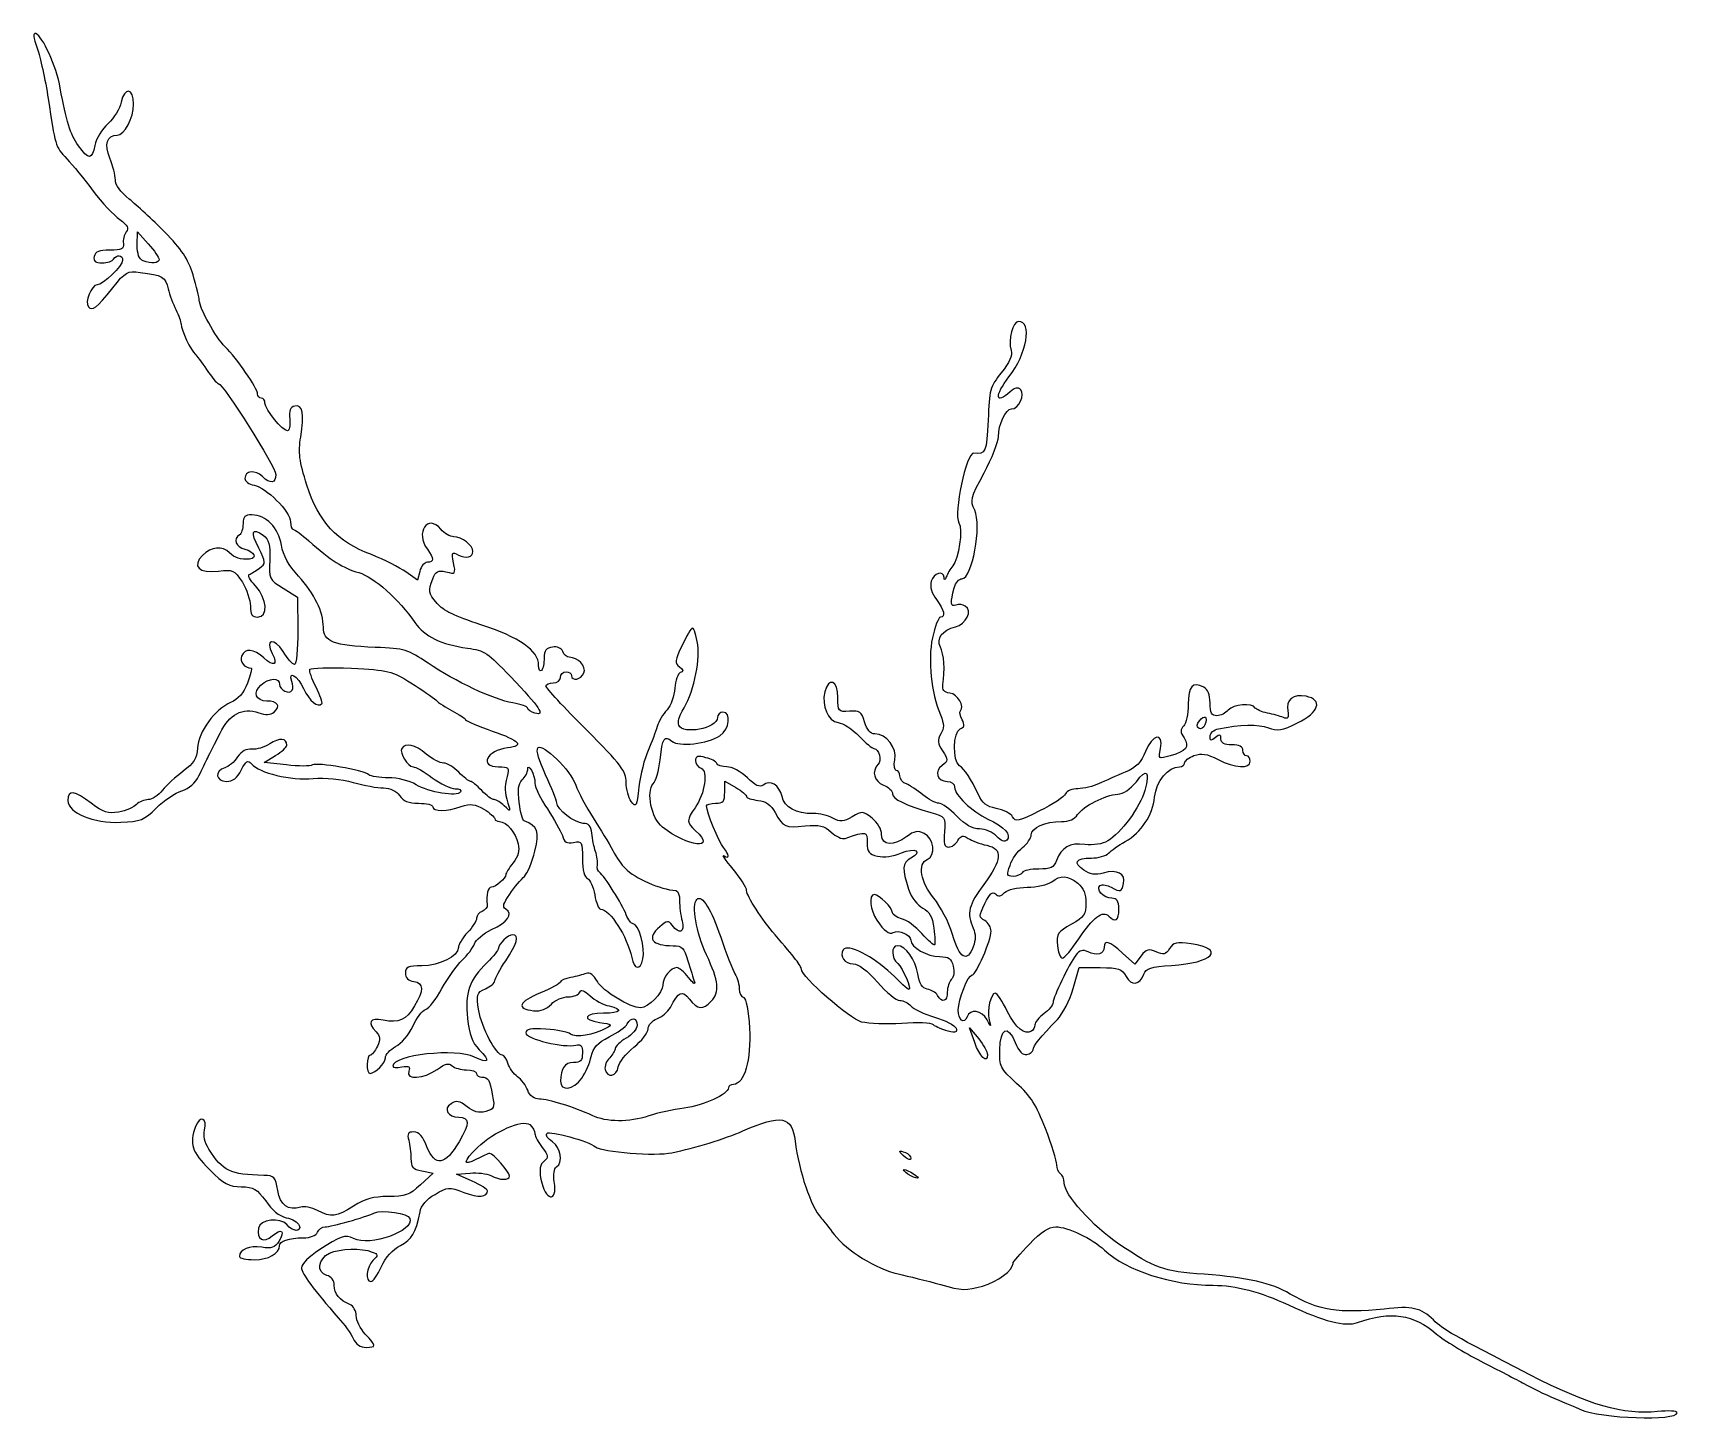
# Model space of a CAD drawing. Extents: x 11 to 139, y 39 to 146.
import ezdxf

# ---------------------------------------------------------------- set-up
doc = ezdxf.new("R2010")
doc.units = 0
doc.layers.get('0').update_dxf_attribs({"linetype": 'CONTINUOUS'})

msp = doc.modelspace()

# ---------------------------------------------------------------- linework, layer by layer
at = {"color": 7}
for points in [[(11.740444, 144.864667), (11.740444, 144.864667)], [(19.473333, 129.652889), (19.501556, 130.668889), (20.32, 129.737556)], [(21.166667, 128.552222), (21.166667, 128.552222)], [(41.317333, 104.422222), (41.148, 103.744889), (40.244889, 104.394)], [(30.762222, 103.124), (31.862889, 102.446667), (31.891111, 99.850222)], [(102.051556, 92.568889), (102.051556, 92.568889)], [(31.016222, 89.464444), (29.294667, 89.662), (30.169556, 90.198222)], [(64.911111, 87.376), (64.911111, 88.222667), (65.757778, 87.714667)], [(66.604444, 87.009111), (66.604444, 87.009111)], [(97.394889, 87.488889), (97.394889, 87.488889)], [(91.863333, 72.192444), (92.314889, 73.801111), (93.951778, 73.801111)], [(97.112667, 74.704222), (96.632889, 74.055111), (95.673333, 74.93)], [(84.243333, 68.015556), (83.848222, 69.144444), (84.553778, 68.297778)], [(85.231111, 67.084222), (85.231111, 67.084222)], [(79.304444, 59.069111), (79.304444, 59.069111)], [(41.486667, 58.081333), (42.361556, 57.912), (41.373778, 57.008889)], [(45.381333, 57.291111), (44.167778, 57.827333), (45.212, 57.912)], [(79.868889, 57.545111), (79.868889, 57.545111)]]:
    msp.add_lwpolyline(points, dxfattribs=at)
for points in [[(11.627556, 145.993556), (11.401778, 146.05), (11.43, 145.739556), (11.740444, 144.864667)], [(13.518444, 141.788444), (13.208, 143.481778), (12.163778, 145.796), (11.627556, 145.993556)], [(11.740444, 144.864667), (11.966222, 144.187333), (12.361333, 142.437556), (12.587111, 140.97)], [(14.929556, 137.329333), (14.280444, 138.232444), (13.97, 139.248444), (13.518444, 141.788444)], [(19.191111, 140.546667), (19.191111, 141.788444), (18.485556, 141.901333), (18.231556, 140.687778)], [(12.587111, 140.97), (13.123333, 137.357556), (13.123333, 137.272889), (14.026444, 136.313333)], [(18.231556, 140.687778), (18.146889, 140.208), (17.695333, 139.474222), (17.215556, 139.050889)], [(17.921111, 138.147778), (18.485556, 138.147778), (19.191111, 139.446), (19.191111, 140.546667)], [(17.215556, 139.050889), (16.764, 138.627556), (16.284222, 137.865556), (16.199556, 137.357556)], [(16.199556, 137.357556), (15.973778, 136.228667), (15.719778, 136.228667), (14.929556, 137.329333)], [(17.356667, 136.369778), (16.905111, 137.414), (17.130889, 138.147778), (17.921111, 138.147778)], [(14.026444, 136.313333), (14.478, 135.861778), (15.381111, 134.732889), (16.058444, 133.829778)], [(17.78, 134.704667), (17.78, 135.043333), (17.582444, 135.805333), (17.356667, 136.369778)], [(16.058444, 133.829778), (16.735778, 132.926667), (17.667111, 131.938889), (18.118667, 131.628444)], [(18.852444, 133.208889), (18.175111, 133.745111), (17.78, 134.281333), (17.78, 134.704667)], [(21.59, 130.668889), (20.658667, 131.600222), (19.416889, 132.729111), (18.852444, 133.208889)], [(18.118667, 131.628444), (18.739556, 131.176889), (18.852444, 130.951111), (18.626667, 130.668889)], [(18.400889, 129.765778), (18.457333, 129.342444), (18.288, 129.257778), (17.356667, 129.257778)], [(18.626667, 130.668889), (18.457333, 130.443111), (18.344444, 130.048), (18.400889, 129.765778)], [(20.32, 129.737556), (20.799778, 129.229556), (21.166667, 128.693333), (21.166667, 128.552222)], [(23.791333, 127.338667), (23.396222, 128.608667), (22.916444, 129.314222), (21.59, 130.668889)], [(16.143111, 128.778), (16.058444, 128.411111), (16.227778, 128.27), (16.764, 128.27)], [(17.356667, 129.257778), (16.51, 129.257778), (16.227778, 129.144889), (16.143111, 128.778)], [(18.344444, 128.467556), (18.344444, 128.044222), (16.820444, 126.576667), (16.368889, 126.576667)], [(16.764, 128.27), (17.159111, 128.27), (17.554222, 128.411111), (17.638889, 128.552222)], [(17.638889, 128.552222), (17.892889, 128.947333), (18.344444, 128.890889), (18.344444, 128.467556)], [(19.924889, 128.439333), (19.614444, 128.552222), (19.473333, 128.947333), (19.473333, 129.652889)], [(21.166667, 128.552222), (21.166667, 128.241778), (20.574, 128.185333), (19.924889, 128.439333)], [(17.582444, 126.350889), (18.570222, 127.592667), (18.711333, 127.677333), (19.699111, 127.536222)], [(19.699111, 127.536222), (21.392444, 127.338667), (21.674667, 127.169333), (21.872222, 126.266222)], [(24.271111, 125.391333), (24.271111, 125.560667), (24.045333, 126.435556), (23.791333, 127.338667)], [(16.368889, 126.576667), (15.917333, 126.576667), (15.381111, 125.193778), (15.691556, 124.883333)], [(15.691556, 124.883333), (16.030222, 124.544667), (16.284222, 124.742222), (17.582444, 126.350889)], [(21.872222, 126.266222), (21.985111, 125.786444), (22.239111, 125.080889), (22.464889, 124.657556)], [(22.464889, 124.657556), (22.690667, 124.234222), (22.86, 123.726222), (22.86, 123.528667)], [(26.274889, 121.778889), (25.541111, 122.484444), (24.271111, 124.798667), (24.271111, 125.391333)], [(22.86, 123.528667), (22.86, 123.133556), (23.650222, 121.440222), (23.960667, 121.214444)], [(87.63, 123.754444), (87.178444, 123.754444), (86.811556, 122.315111), (87.065556, 121.496667)], [(86.896222, 119.464667), (88.279111, 121.242667), (88.730667, 123.754444), (87.63, 123.754444)], [(23.960667, 121.214444), (24.045333, 121.129778), (24.440444, 120.593556), (24.835556, 120.029111)], [(28.786667, 118.138222), (28.786667, 118.561556), (27.149778, 120.932222), (26.274889, 121.778889)], [(87.065556, 121.496667), (87.178444, 121.101556), (86.952667, 120.593556), (86.303556, 119.775111)], [(24.835556, 120.029111), (25.230667, 119.436444), (25.625778, 118.956667), (25.738667, 118.956667)], [(86.303556, 119.775111), (85.428667, 118.702667), (85.372222, 118.448667), (85.287556, 116.106222)], [(25.738667, 118.956667), (26.105556, 118.956667), (30.197778, 112.493778), (30.197778, 111.929333)], [(86.980889, 118.307556), (85.823778, 117.235111), (85.767333, 118.025333), (86.896222, 119.464667)], [(87.799333, 118.476889), (87.601778, 118.674444), (87.347778, 118.646222), (86.980889, 118.307556)], [(87.093778, 116.981111), (87.658222, 116.981111), (88.166222, 118.11), (87.799333, 118.476889)], [(29.068889, 117.827778), (28.927778, 117.827778), (28.786667, 117.968889), (28.786667, 118.138222)], [(29.351111, 117.432667), (29.351111, 117.658444), (29.238222, 117.827778), (29.068889, 117.827778)], [(31.100889, 115.287778), (30.705778, 115.287778), (29.351111, 116.952889), (29.351111, 117.432667)], [(31.665333, 117.206889), (31.298444, 117.122222), (31.213778, 116.868222), (31.270222, 116.190889)], [(32.116889, 114.808), (32.399111, 116.642444), (32.258, 117.319778), (31.665333, 117.206889)], [(31.270222, 116.190889), (31.326667, 115.682889), (31.242, 115.287778), (31.100889, 115.287778)], [(85.287556, 116.106222), (85.174667, 113.650889), (85.09, 113.453333), (84.186889, 113.566222)], [(86.077778, 114.836222), (86.077778, 115.795778), (86.642222, 116.981111), (87.093778, 116.981111)], [(32.596667, 111.082667), (32.004, 112.945333), (31.919333, 113.622667), (32.116889, 114.808)], [(84.977111, 112.042222), (85.569778, 113.171111), (86.077778, 114.441111), (86.077778, 114.836222)], [(84.186889, 113.566222), (83.594222, 113.650889), (82.578222, 108.881333), (83.029778, 108.175778)], [(29.153556, 111.76), (28.617333, 112.296222), (27.798889, 112.211556), (27.798889, 111.618889)], [(30.197778, 111.929333), (30.197778, 111.223778), (29.774444, 111.167333), (29.153556, 111.76)], [(84.243333, 109.163556), (83.876444, 109.897333), (83.932889, 110.094889), (84.977111, 112.042222)], [(27.798889, 111.618889), (27.798889, 111.393111), (28.109333, 111.139111), (28.504444, 111.082667)], [(28.504444, 111.082667), (29.407556, 110.969778), (31.326667, 109.022444), (31.326667, 108.260444)], [(37.592, 105.720444), (34.910889, 106.736444), (33.499778, 108.260444), (32.596667, 111.082667)], [(27.657778, 108.119333), (27.657778, 107.724222), (27.516667, 107.329111), (27.375556, 107.244444)], [(28.335111, 108.796667), (27.798889, 108.796667), (27.657778, 108.655556), (27.657778, 108.119333)], [(30.621111, 106.454222), (30.395333, 107.808889), (29.435778, 108.796667), (28.335111, 108.796667)], [(31.326667, 108.260444), (31.326667, 107.921778), (31.411333, 107.667778), (31.552444, 107.667778)], [(42.954222, 107.696), (41.938222, 108.909556), (40.950444, 107.413778), (41.91, 106.143778)], [(83.029778, 108.175778), (83.340222, 107.696), (83.001556, 105.381778), (82.55, 104.845556)], [(83.255556, 103.857778), (84.045778, 103.857778), (84.807778, 108.006444), (84.243333, 109.163556)], [(27.375556, 107.244444), (26.867556, 106.934), (27.093333, 106.313111), (27.798889, 106.143778)], [(28.871333, 106.228444), (28.222222, 107.498444), (28.335111, 107.837111), (29.21, 107.216222)], [(29.21, 107.216222), (29.661556, 106.877556), (29.774444, 106.510667), (29.718, 105.297111)], [(31.552444, 107.667778), (31.665333, 107.667778), (32.201556, 107.272667), (32.737778, 106.792889)], [(43.970222, 107.103333), (43.659778, 107.103333), (43.208222, 107.357333), (42.954222, 107.696)], [(45.437778, 105.974444), (45.437778, 106.426), (44.562889, 107.103333), (43.970222, 107.103333)], [(24.525111, 105.664), (23.678444, 104.817333), (24.242889, 104.252889), (25.766889, 104.450444)], [(26.613556, 105.861556), (26.049111, 106.426), (25.202444, 106.341333), (24.525111, 105.664)], [(28.165778, 105.381778), (27.460222, 105.325333), (27.008667, 105.466444), (26.613556, 105.861556)], [(27.798889, 106.143778), (28.532667, 105.946222), (28.758444, 105.438222), (28.165778, 105.381778)], [(28.927778, 104.676222), (29.435778, 105.043111), (29.435778, 105.099556), (28.871333, 106.228444)], [(31.947556, 104.055333), (31.185556, 104.902), (30.762222, 105.635778), (30.621111, 106.454222)], [(32.737778, 106.792889), (34.459333, 105.268889), (35.390667, 104.676222), (36.604222, 104.337556)], [(40.244889, 104.394), (39.765111, 104.732667), (38.579778, 105.325333), (37.592, 105.720444)], [(41.91, 106.143778), (42.446222, 105.438222), (42.446222, 105.127778), (41.91, 105.127778)], [(43.942, 105.099556), (43.772667, 105.918), (43.800889, 105.974444), (44.308889, 105.692222)], [(44.308889, 105.692222), (44.901556, 105.381778), (45.437778, 105.522889), (45.437778, 105.974444)], [(25.766889, 104.450444), (26.867556, 104.591556), (26.980444, 104.535111), (27.601333, 103.603778)], [(28.137556, 104.196444), (28.306889, 104.252889), (28.645556, 104.478667), (28.927778, 104.676222)], [(29.718, 105.297111), (29.633333, 103.857778), (29.661556, 103.801333), (30.762222, 103.124)], [(36.604222, 104.337556), (37.789556, 103.970667), (39.708667, 102.277333), (40.950444, 100.471111)], [(41.91, 105.127778), (41.684222, 105.127778), (41.430222, 104.817333), (41.317333, 104.422222)], [(42.333333, 103.857778), (42.559111, 104.450444), (42.728444, 104.535111), (43.349333, 104.394)], [(43.349333, 104.394), (44.083111, 104.196444), (44.111333, 104.224667), (43.942, 105.099556)], [(81.872667, 103.942444), (81.816222, 104.535111), (81.082444, 104.309333), (80.884889, 103.660222)], [(82.55, 104.845556), (82.352444, 104.619778), (82.126667, 104.224667), (82.042, 103.998889)], [(27.601333, 103.603778), (27.94, 103.039333), (28.222222, 102.220889), (28.222222, 101.741111)], [(28.617333, 103.321556), (28.194, 103.744889), (27.996444, 104.168222), (28.137556, 104.196444)], [(28.786667, 100.894444), (29.633333, 100.894444), (29.520444, 102.305556), (28.617333, 103.321556)], [(33.866667, 100.104222), (33.866667, 101.317778), (33.189333, 102.672444), (31.947556, 104.055333)], [(42.672, 101.938667), (41.966444, 102.813556), (41.966444, 102.87), (42.333333, 103.857778)], [(80.884889, 103.660222), (80.772, 103.236889), (80.913111, 102.728889), (81.28, 102.249111)], [(82.042, 103.998889), (81.957333, 103.744889), (81.872667, 103.716667), (81.872667, 103.942444)], [(82.775778, 101.825778), (82.380667, 101.656444), (82.352444, 102.023333), (82.662889, 103.152222)], [(82.662889, 103.152222), (82.775778, 103.547333), (83.029778, 103.857778), (83.255556, 103.857778)], [(28.222222, 101.741111), (28.222222, 101.092), (28.335111, 100.894444), (28.786667, 100.894444)], [(46.058667, 100.301778), (44.026667, 100.950889), (43.123556, 101.402444), (42.672, 101.938667)], [(81.28, 102.249111), (81.900889, 101.430667), (82.013778, 100.894444), (81.590444, 100.894444)], [(82.747556, 100.132444), (83.594222, 100.358222), (84.102222, 101.402444), (83.509556, 101.741111)], [(83.509556, 101.741111), (83.340222, 101.882222), (83.001556, 101.910444), (82.775778, 101.825778)], [(40.950444, 100.471111), (41.684222, 99.398667), (42.982444, 98.777778), (45.014444, 98.495556)], [(81.590444, 100.894444), (81.449333, 100.894444), (81.167111, 100.160667), (80.969556, 99.285778)], [(30.762222, 98.241556), (30.056667, 99.342222), (29.322889, 99.201111), (29.915556, 98.072222)], [(31.891111, 99.850222), (31.891111, 98.410889), (31.778222, 97.225556), (31.637111, 97.225556)], [(37.874222, 98.552), (34.656889, 98.693111), (33.866667, 99.003556), (33.866667, 100.104222)], [(50.517778, 97.169111), (50.517778, 98.298), (49.022, 99.342222), (46.058667, 100.301778)], [(62.427556, 100.047778), (62.314667, 100.047778), (61.947778, 99.455111), (61.609111, 98.693111)], [(62.822667, 98.749556), (62.709778, 99.455111), (62.540444, 100.047778), (62.427556, 100.047778)], [(80.969556, 99.285778), (80.630889, 97.536), (80.856667, 95.080667), (81.590444, 93.330889)], [(81.590444, 98.580222), (81.251778, 99.229333), (81.731556, 99.906667), (82.747556, 100.132444)], [(29.266444, 97.733556), (28.476222, 98.467333), (27.798889, 98.523778), (27.544889, 97.874667)], [(29.915556, 98.072222), (30.395333, 97.197333), (30.028444, 97.028), (29.266444, 97.733556)], [(31.637111, 97.225556), (31.496, 97.225556), (31.100889, 97.677111), (30.762222, 98.241556)], [(41.966444, 97.338444), (40.414222, 98.382667), (40.188444, 98.467333), (37.874222, 98.552)], [(45.014444, 98.495556), (46.312667, 98.326222), (46.594889, 98.128667), (48.344667, 96.294222)], [(51.590222, 98.580222), (51.110444, 98.523778), (50.941111, 98.298), (50.941111, 97.733556)], [(52.380444, 98.241556), (52.295778, 98.495556), (51.957111, 98.636667), (51.590222, 98.580222)], [(52.888444, 97.79), (52.719111, 97.79), (52.465111, 97.987556), (52.380444, 98.241556)], [(61.609111, 98.693111), (61.044667, 97.536), (61.016444, 97.338444), (61.411556, 97.056222)], [(61.609111, 93.613111), (62.455778, 94.911333), (63.020222, 97.366667), (62.822667, 98.749556)], [(81.788, 95.673333), (81.957333, 96.774), (81.872667, 98.072222), (81.590444, 98.580222)], [(27.544889, 97.874667), (27.375556, 97.451333), (27.770667, 96.971556), (28.278667, 96.943333)], [(28.278667, 96.943333), (28.363333, 96.943333), (28.250444, 96.435333), (27.996444, 95.786222)], [(31.439556, 95.927333), (31.100889, 96.830444), (31.891111, 96.350667), (32.342667, 95.362889)], [(33.302222, 95.475778), (32.963556, 96.124889), (32.766, 96.745778), (32.822444, 96.858667)], [(32.822444, 96.858667), (32.907111, 96.971556), (34.346444, 97.028), (36.039778, 96.943333)], [(36.039778, 96.943333), (38.890222, 96.802222), (39.172444, 96.717556), (40.64, 95.814444)], [(48.514, 94.262222), (47.046444, 94.516222), (44.083111, 95.899111), (41.966444, 97.338444)], [(50.743556, 96.774), (50.602444, 96.661111), (50.517778, 96.830444), (50.517778, 97.169111)], [(50.941111, 97.733556), (50.941111, 97.338444), (50.856444, 96.886889), (50.743556, 96.774)], [(52.211111, 96.237778), (52.211111, 96.463556), (52.408667, 96.661111), (52.634444, 96.661111)], [(52.634444, 96.661111), (52.860222, 96.661111), (53.057778, 96.548222), (53.057778, 96.378889)], [(54.017333, 96.576444), (54.214889, 97.084444), (53.565778, 97.79), (52.888444, 97.79)], [(61.411556, 97.056222), (61.722, 96.802222), (61.750222, 96.689333), (61.468, 96.604667)], [(27.996444, 95.786222), (27.686, 94.996), (27.290889, 94.544444), (26.698222, 94.290444)], [(29.492222, 94.403333), (28.645556, 94.403333), (28.391556, 95.080667), (29.040667, 95.645111)], [(29.040667, 95.645111), (29.661556, 96.209556), (30.48, 96.237778), (30.48, 95.701556)], [(30.48, 95.701556), (30.48, 95.25), (31.242, 94.883111), (31.467778, 95.25)], [(31.467778, 95.25), (31.552444, 95.362889), (31.524222, 95.673333), (31.439556, 95.927333)], [(33.753778, 94.205778), (33.838444, 94.262222), (33.612667, 94.854889), (33.302222, 95.475778)], [(40.64, 95.814444), (41.486667, 95.278222), (42.361556, 94.685556), (42.559111, 94.488)], [(48.344667, 96.294222), (50.630667, 93.895333), (51.054, 93.246222), (50.235556, 93.472)], [(51.082222, 95.560444), (51.082222, 95.701556), (51.336222, 95.814444), (51.646667, 95.814444)], [(54.186667, 92.202), (52.493333, 93.895333), (51.082222, 95.419333), (51.082222, 95.560444)], [(51.646667, 95.814444), (51.957111, 95.814444), (52.211111, 96.012), (52.211111, 96.237778)], [(53.057778, 96.378889), (53.057778, 95.899111), (53.819778, 96.068444), (54.017333, 96.576444)], [(61.044667, 95.391111), (61.016444, 94.798444), (60.734222, 94.064667), (60.452, 93.726)], [(61.468, 96.604667), (61.298667, 96.548222), (61.101111, 95.983778), (61.044667, 95.391111)], [(73.66, 94.685556), (73.66, 95.983778), (72.954444, 96.294222), (72.644, 95.108889)], [(82.324222, 95.024222), (81.872667, 95.080667), (81.731556, 95.278222), (81.788, 95.673333)], [(101.966889, 95.475778), (101.092, 95.927333), (100.753333, 95.560444), (100.753333, 94.149333)], [(102.446667, 94.262222), (102.446667, 94.911333), (102.277333, 95.306444), (101.966889, 95.475778)], [(26.698222, 94.290444), (25.484667, 93.782444), (24.186444, 92.004444), (24.13, 90.762667)], [(30.056667, 93.556667), (30.592889, 94.008222), (30.338889, 94.403333), (29.492222, 94.403333)], [(32.342667, 95.362889), (32.794222, 94.403333), (33.443333, 93.867111), (33.753778, 94.205778)], [(42.559111, 94.488), (42.784889, 94.262222), (43.349333, 93.895333), (43.829111, 93.641333)], [(49.671111, 93.838889), (49.671111, 93.98), (49.163111, 94.149333), (48.514, 94.262222)], [(72.644, 95.108889), (72.39, 94.036444), (72.898, 92.879333), (73.688222, 92.738222)], [(74.563111, 93.613111), (73.688222, 93.556667), (73.66, 93.584889), (73.66, 94.685556)], [(83.142667, 93.641333), (83.481333, 93.98), (82.916889, 94.939556), (82.324222, 95.024222)], [(100.753333, 94.149333), (100.753333, 93.415556), (100.584, 92.653556), (100.414667, 92.484222)], [(102.982889, 93.274444), (102.559556, 93.274444), (102.446667, 93.472), (102.446667, 94.262222)], [(105.946222, 93.867111), (105.692222, 94.290444), (104.224667, 94.149333), (103.857778, 93.697778)], [(109.869111, 94.770222), (108.881333, 94.967778), (108.288667, 94.488), (108.458, 93.641333)], [(109.22, 92.71), (110.885111, 93.528444), (111.195556, 94.516222), (109.869111, 94.770222)], [(25.879778, 91.919778), (26.613556, 93.415556), (27.601333, 93.923556), (28.871333, 93.500222)], [(28.871333, 93.500222), (29.407556, 93.302667), (29.774444, 93.330889), (30.056667, 93.556667)], [(43.829111, 93.641333), (44.337111, 93.387333), (44.788667, 93.105111), (44.873333, 92.964)], [(44.873333, 92.964), (44.958, 92.851111), (45.889333, 92.456), (46.933556, 92.089111)], [(50.235556, 93.472), (49.925111, 93.556667), (49.671111, 93.726), (49.671111, 93.838889)], [(60.452, 93.726), (60.141556, 93.415556), (59.802889, 92.822889), (59.69, 92.427778)], [(61.355111, 92.540667), (61.270444, 92.766444), (61.383333, 93.246222), (61.609111, 93.613111)], [(64.346667, 93.133333), (64.346667, 92.286667), (61.665556, 91.778667), (61.355111, 92.540667)], [(64.77, 93.556667), (64.544222, 93.556667), (64.346667, 93.359111), (64.346667, 93.133333)], [(64.544222, 91.722222), (65.278, 92.230222), (65.447333, 93.556667), (64.77, 93.556667)], [(75.720222, 92.794667), (75.494444, 93.584889), (75.353333, 93.697778), (74.563111, 93.613111)], [(81.590444, 93.330889), (81.900889, 92.597111), (81.900889, 92.314889), (81.618667, 91.863333)], [(83.283778, 92.964), (83.114444, 93.246222), (83.058, 93.556667), (83.142667, 93.641333)], [(83.114444, 92.258444), (83.453111, 92.371333), (83.481333, 92.540667), (83.283778, 92.964)], [(101.6, 92.286667), (101.374222, 92.427778), (101.402444, 92.597111), (101.628222, 92.879333)], [(101.628222, 92.879333), (102.023333, 93.387333), (102.305556, 93.189778), (102.051556, 92.568889)], [(103.857778, 93.697778), (103.660222, 93.472), (103.265111, 93.274444), (102.982889, 93.274444)], [(106.877556, 93.472), (106.454222, 93.556667), (106.030889, 93.754222), (105.946222, 93.867111)], [(108.119333, 93.133333), (107.865333, 93.246222), (107.329111, 93.387333), (106.877556, 93.472)], [(108.458, 93.641333), (108.542667, 93.105111), (108.486222, 92.992222), (108.119333, 93.133333)], [(24.920222, 90.028889), (25.089556, 90.339333), (25.512889, 91.186), (25.879778, 91.919778)], [(31.044444, 90.988444), (31.044444, 91.552889), (30.48, 91.581111), (29.718, 91.101333)], [(46.933556, 92.089111), (49.050222, 91.355333), (49.445333, 90.932), (48.118889, 90.790889)], [(57.291111, 88.138), (57.291111, 88.956444), (56.924222, 89.464444), (54.186667, 92.202)], [(59.69, 92.427778), (59.577111, 92.032667), (59.238444, 91.214222), (58.984444, 90.593333)], [(59.915778, 89.859556), (60.113333, 91.609333), (60.226222, 91.778667), (60.818889, 91.298889)], [(60.818889, 91.298889), (61.355111, 90.847333), (63.584667, 91.101333), (64.544222, 91.722222)], [(73.688222, 92.738222), (74.055111, 92.71), (74.788889, 92.230222), (75.296889, 91.694)], [(75.296889, 91.694), (75.804889, 91.157778), (76.341111, 90.734444), (76.454, 90.734444)], [(76.510444, 91.863333), (76.171778, 91.863333), (75.917778, 92.173778), (75.720222, 92.794667)], [(78.062667, 89.859556), (78.260222, 90.790889), (77.413556, 91.863333), (76.510444, 91.863333)], [(81.618667, 91.863333), (81.336444, 91.383556), (81.364667, 91.157778), (81.759778, 90.565111)], [(83.058, 89.408), (82.521778, 89.746667), (82.578222, 92.032667), (83.114444, 92.258444)], [(98.608444, 90.734444), (98.862444, 92.032667), (97.987556, 91.835111), (97.451333, 90.508667)], [(100.414667, 92.484222), (100.132444, 92.202), (100.132444, 92.004444), (100.442889, 91.552889)], [(102.051556, 92.568889), (101.966889, 92.314889), (101.741111, 92.202), (101.6, 92.286667)], [(102.446667, 91.694), (102.446667, 91.919778), (102.728889, 92.202), (103.095778, 92.258444)], [(102.87, 91.581111), (102.531333, 91.298889), (102.446667, 91.298889), (102.446667, 91.694)], [(103.293333, 91.468222), (103.293333, 91.863333), (103.208667, 91.863333), (102.87, 91.581111)], [(103.095778, 92.258444), (104.732667, 92.597111), (106.200222, 92.625333), (106.962222, 92.343111)], [(106.962222, 92.343111), (107.667778, 92.060889), (108.006444, 92.117333), (109.22, 92.71)], [(24.13, 90.762667), (24.073556, 89.944222), (23.847778, 89.605556), (23.029333, 88.984667)], [(28.335111, 90.678), (27.911778, 90.734444), (27.544889, 90.536889), (27.234444, 90.085333)], [(29.718, 91.101333), (29.322889, 90.819111), (28.673778, 90.649778), (28.335111, 90.678)], [(30.169556, 90.198222), (30.649333, 90.480444), (31.044444, 90.847333), (31.044444, 90.988444)], [(39.934444, 90.734444), (39.736889, 90.395778), (40.386, 89.323333), (40.809333, 89.323333)], [(41.825333, 90.311111), (40.950444, 91.044889), (40.216667, 91.214222), (39.934444, 90.734444)], [(43.18, 89.605556), (42.897778, 89.605556), (42.276889, 89.916), (41.825333, 90.311111)], [(48.118889, 90.790889), (46.482, 90.593333), (45.889333, 89.323333), (47.413333, 89.323333)], [(51.054, 88.702444), (50.574222, 89.746667), (50.292, 90.621556), (50.461333, 90.790889)], [(50.461333, 90.790889), (50.828222, 91.157778), (53.001333, 89.041111), (53.396444, 87.912222)], [(58.984444, 90.593333), (58.702222, 89.972444), (58.391778, 88.702444), (58.278889, 87.771111)], [(76.454, 90.734444), (76.849111, 90.734444), (77.074889, 89.803111), (76.764444, 89.492667)], [(81.759778, 90.565111), (82.211333, 89.859556), (82.211333, 89.803111), (81.731556, 89.436222)], [(97.451333, 90.508667), (97.140889, 89.662), (96.774, 89.295111), (95.870889, 88.9)], [(99.370444, 90.17), (98.439111, 89.916), (98.439111, 89.916), (98.608444, 90.734444)], [(100.442889, 91.552889), (100.866222, 90.847333), (100.640444, 90.536889), (99.370444, 90.17)], [(101.204889, 90.198222), (101.797556, 90.395778), (102.192667, 90.339333), (103.067556, 89.887778)], [(104.14, 91.016667), (103.547333, 91.016667), (103.293333, 91.157778), (103.293333, 91.468222)], [(104.986667, 90.593333), (104.986667, 90.875556), (104.704444, 91.016667), (104.14, 91.016667)], [(105.268889, 90.17), (105.127778, 90.17), (104.986667, 90.367556), (104.986667, 90.593333)], [(24.242889, 88.617778), (24.468667, 89.097556), (24.779111, 89.718444), (24.920222, 90.028889)], [(26.246667, 89.238667), (25.428222, 89.012889), (25.541111, 88.194444), (26.387778, 88.194444)], [(27.234444, 90.085333), (26.980444, 89.690222), (26.528889, 89.323333), (26.246667, 89.238667)], [(26.387778, 88.194444), (26.867556, 88.194444), (27.206222, 88.448444), (27.516667, 89.069333)], [(27.516667, 89.069333), (27.911778, 89.803111), (28.024667, 89.859556), (28.306889, 89.549111)], [(28.306889, 89.549111), (28.899556, 88.843556), (31.326667, 88.250889), (33.076444, 88.420222)], [(33.02, 89.464444), (32.850667, 89.351556), (31.947556, 89.351556), (31.016222, 89.464444)], [(37.394444, 88.702444), (36.971111, 89.069333), (33.386889, 89.690222), (33.02, 89.464444)], [(40.809333, 89.323333), (40.978667, 89.323333), (41.656, 88.956444), (42.276889, 88.476667)], [(44.337111, 88.9), (43.970222, 89.295111), (43.462222, 89.605556), (43.18, 89.605556)], [(47.413333, 89.323333), (48.203556, 89.323333), (48.26, 89.266889), (48.090667, 88.561333)], [(49.247778, 88.307333), (49.473556, 88.533111), (49.671111, 88.9), (49.671111, 89.097556)], [(49.671111, 89.097556), (49.671111, 89.718444), (50.235556, 88.702444), (50.235556, 88.053333)], [(59.379556, 87.996889), (59.577111, 88.194444), (59.831111, 89.012889), (59.915778, 89.859556)], [(63.076667, 89.210444), (63.641111, 89.012889), (63.387111, 87.263111), (62.625111, 86.162444)], [(63.443556, 90.028889), (62.850889, 90.198222), (62.653333, 90.141778), (62.653333, 89.803111)], [(62.653333, 89.803111), (62.653333, 89.577333), (62.850889, 89.295111), (63.076667, 89.210444)], [(64.290222, 89.577333), (64.262, 89.718444), (63.866889, 89.944222), (63.443556, 90.028889)], [(65.080444, 89.323333), (64.713556, 89.323333), (64.346667, 89.436222), (64.290222, 89.577333)], [(66.660889, 88.476667), (66.152889, 88.956444), (65.447333, 89.323333), (65.080444, 89.323333)], [(76.764444, 89.492667), (76.256444, 88.984667), (76.454, 88.194444), (77.187778, 87.912222)], [(78.175556, 89.041111), (78.034444, 89.041111), (77.978, 89.408), (78.062667, 89.859556)], [(78.457778, 88.617778), (78.457778, 88.843556), (78.344889, 89.041111), (78.175556, 89.041111)], [(81.731556, 89.436222), (81.082444, 88.984667), (81.336444, 88.194444), (82.126667, 88.194444)], [(84.525556, 87.178444), (83.961111, 88.392), (83.453111, 89.154), (83.058, 89.408)], [(96.745778, 88.166222), (97.564222, 89.266889), (97.818222, 89.012889), (97.394889, 87.488889)], [(98.156889, 86.980889), (98.298, 88.222667), (99.201111, 89.323333), (100.076, 89.323333)], [(100.076, 89.323333), (100.301778, 89.323333), (100.471111, 89.464444), (100.471111, 89.605556)], [(100.471111, 89.605556), (100.471111, 89.774889), (100.809778, 90.028889), (101.204889, 90.198222)], [(103.067556, 89.887778), (104.365778, 89.210444), (105.551111, 89.154), (105.551111, 89.746667)], [(105.551111, 89.746667), (105.551111, 89.972444), (105.438222, 90.17), (105.268889, 90.17)], [(23.029333, 88.984667), (22.464889, 88.561333), (21.731111, 87.912222), (21.420667, 87.517111)], [(22.916444, 87.460667), (23.480889, 87.658222), (23.988889, 88.081556), (24.242889, 88.617778)], [(33.076444, 88.420222), (34.036, 88.476667), (35.249556, 88.392), (36.180889, 88.109778)], [(36.180889, 88.109778), (36.999333, 87.884), (38.043556, 87.686444), (38.523333, 87.686444)], [(38.890222, 88.476667), (38.212889, 88.476667), (37.535556, 88.589556), (37.394444, 88.702444)], [(41.035111, 87.940444), (40.527111, 88.250889), (39.624, 88.476667), (38.890222, 88.476667)], [(44.478222, 87.376), (44.224222, 86.980889), (42.022889, 87.347778), (41.035111, 87.940444)], [(42.276889, 88.476667), (42.926, 88.025111), (43.716222, 87.63), (44.054889, 87.63)], [(45.240222, 88.194444), (45.127333, 88.194444), (44.704, 88.533111), (44.337111, 88.9)], [(46.115111, 87.488889), (45.748222, 87.884), (45.353111, 88.194444), (45.240222, 88.194444)], [(48.090667, 88.561333), (47.864889, 87.658222), (47.864889, 87.460667), (48.147111, 86.501111)], [(49.022, 86.557556), (48.880889, 87.545333), (48.937333, 87.996889), (49.247778, 88.307333)], [(50.235556, 88.053333), (50.235556, 87.742889), (50.658889, 86.839778), (51.195111, 86.077778)], [(51.928889, 86.529333), (51.928889, 86.726889), (51.533778, 87.686444), (51.054, 88.702444)], [(53.396444, 87.912222), (53.565778, 87.376), (54.186667, 86.218889), (54.722889, 85.372222)], [(57.686222, 86.642222), (57.460444, 86.924444), (57.291111, 87.601778), (57.291111, 88.138)], [(58.278889, 87.771111), (58.109556, 86.247111), (58.053111, 86.134222), (57.686222, 86.642222)], [(60.085111, 84.666667), (59.238444, 85.344), (58.815111, 87.404222), (59.379556, 87.996889)], [(67.874444, 87.912222), (67.620444, 87.714667), (67.281778, 87.855778), (66.660889, 88.476667)], [(69.342, 87.037333), (69.144444, 87.912222), (68.410667, 88.363778), (67.874444, 87.912222)], [(77.187778, 87.912222), (77.582889, 87.771111), (77.893333, 87.460667), (77.893333, 87.234889)], [(78.965778, 87.996889), (78.683556, 88.081556), (78.457778, 88.363778), (78.457778, 88.617778)], [(80.235778, 87.150222), (79.812444, 87.517111), (79.219778, 87.884), (78.965778, 87.996889)], [(82.126667, 88.194444), (82.465333, 88.194444), (82.691111, 87.996889), (82.691111, 87.742889)], [(93.867111, 88.025111), (93.415556, 87.799333), (92.681778, 87.63), (92.230222, 87.63)], [(95.870889, 88.9), (95.221778, 88.646), (94.318667, 88.222667), (93.867111, 88.025111)], [(95.306444, 87.206667), (95.729778, 87.206667), (96.266, 87.601778), (96.745778, 88.166222)], [(15.917333, 86.501111), (14.590889, 87.488889), (14.111111, 87.573556), (14.111111, 86.726889)], [(14.111111, 86.726889), (14.139333, 85.739111), (16.058444, 84.948889), (18.203333, 85.033556)], [(18.034, 85.823778), (17.215556, 85.682667), (16.848667, 85.795556), (15.917333, 86.501111)], [(20.32, 86.783333), (20.037778, 86.783333), (19.614444, 86.614), (19.416889, 86.416444)], [(21.420667, 87.517111), (21.110222, 87.122), (20.602222, 86.783333), (20.32, 86.783333)], [(20.940889, 86.134222), (21.533556, 86.698667), (22.408444, 87.319556), (22.916444, 87.460667)], [(38.523333, 87.686444), (39.059556, 87.686444), (39.511111, 87.460667), (39.765111, 87.093778)], [(39.765111, 87.093778), (40.047333, 86.670444), (40.442444, 86.501111), (41.232667, 86.501111)], [(41.232667, 86.501111), (41.853556, 86.501111), (42.333333, 86.388222), (42.333333, 86.218889)], [(44.054889, 87.63), (44.365333, 87.63), (44.562889, 87.517111), (44.478222, 87.376)], [(44.534667, 86.247111), (45.240222, 86.501111), (45.578889, 86.444667), (46.284444, 86.049556)], [(47.074667, 86.783333), (46.905333, 86.783333), (46.482, 87.093778), (46.115111, 87.488889)], [(47.864889, 86.303556), (47.582667, 86.557556), (47.244, 86.783333), (47.074667, 86.783333)], [(48.147111, 86.501111), (48.344667, 85.823778), (48.344667, 85.823778), (47.864889, 86.303556)], [(49.388889, 85.146444), (49.276, 85.202889), (49.106667, 85.823778), (49.022, 86.557556)], [(53.960889, 84.948889), (53.283556, 84.977111), (51.928889, 86.049556), (51.928889, 86.529333)], [(63.5, 86.303556), (63.5, 86.416444), (63.810444, 86.501111), (64.205556, 86.501111)], [(64.205556, 86.501111), (64.798222, 86.501111), (64.911111, 86.642222), (64.911111, 87.376)], [(65.757778, 87.714667), (66.237556, 87.460667), (66.604444, 87.122), (66.604444, 87.009111)], [(66.604444, 87.009111), (66.604444, 86.924444), (66.999556, 86.783333), (67.479333, 86.726889)], [(67.479333, 86.726889), (68.100222, 86.670444), (68.467111, 86.388222), (68.805778, 85.795556)], [(71.769111, 85.710889), (70.442667, 85.682667), (69.511333, 86.190667), (69.342, 87.037333)], [(77.893333, 87.234889), (77.893333, 86.839778), (78.852889, 86.36), (80.856667, 85.795556)], [(81.477556, 86.501111), (81.223556, 86.501111), (80.687333, 86.783333), (80.235778, 87.150222)], [(82.860444, 85.513333), (82.324222, 86.049556), (81.703333, 86.501111), (81.477556, 86.501111)], [(82.691111, 87.742889), (82.691111, 87.150222), (84.017556, 85.880222), (85.259333, 85.287556)], [(85.908444, 86.106), (85.174667, 86.247111), (84.836, 86.501111), (84.525556, 87.178444)], [(91.270667, 87.234889), (91.186, 87.009111), (90.282889, 86.416444), (89.266889, 85.908444)], [(92.230222, 87.63), (91.778667, 87.63), (91.355333, 87.460667), (91.270667, 87.234889)], [(92.202, 85.626222), (92.625333, 86.275333), (94.346889, 87.150222), (95.306444, 87.206667)], [(97.394889, 87.488889), (97.056222, 86.247111), (95.532222, 84.158667), (94.544444, 83.594222)], [(95.870889, 83.537778), (97.169111, 84.299778), (97.987556, 85.541556), (98.156889, 86.980889)], [(19.416889, 86.416444), (19.219333, 86.190667), (18.598444, 85.936667), (18.034, 85.823778)], [(18.203333, 85.033556), (19.727333, 85.09), (20.009556, 85.202889), (20.940889, 86.134222)], [(42.333333, 86.218889), (42.333333, 85.852), (43.434, 85.852), (44.534667, 86.247111)], [(46.284444, 86.049556), (46.736, 85.767333), (47.131111, 85.428667), (47.131111, 85.315778)], [(47.131111, 85.315778), (47.131111, 85.202889), (47.300444, 85.09), (47.498, 85.09)], [(51.195111, 86.077778), (51.703111, 85.287556), (52.211111, 84.356222), (52.352222, 84.017556)], [(54.722889, 85.372222), (55.287333, 84.525556), (55.964667, 83.396667), (56.246889, 82.860444)], [(62.625111, 86.162444), (61.947778, 85.231111), (61.947778, 85.005333), (62.653333, 84.384444)], [(64.826444, 83.086222), (64.459556, 83.509556), (63.5, 85.852), (63.5, 86.303556)], [(68.805778, 85.795556), (69.454889, 84.638444), (69.567778, 84.582), (71.12, 84.751333)], [(73.264889, 85.344), (72.898, 85.569778), (72.220667, 85.710889), (71.769111, 85.710889)], [(74.760667, 85.456889), (74.083333, 85.061778), (73.857556, 85.033556), (73.264889, 85.344)], [(76.312889, 85.344), (75.607333, 85.908444), (75.522667, 85.908444), (74.760667, 85.456889)], [(77.046667, 84.074), (77.046667, 84.497333), (76.736222, 85.005333), (76.312889, 85.344)], [(80.856667, 85.795556), (81.957333, 85.485111), (81.985556, 85.456889), (81.900889, 84.299778)], [(84.610222, 84.525556), (84.074, 84.525556), (83.509556, 84.836), (82.860444, 85.513333)], [(85.259333, 85.287556), (86.529333, 84.694889), (87.122, 84.045778), (86.726889, 83.650667)], [(87.178444, 85.456889), (87.037333, 85.710889), (86.472889, 85.993111), (85.908444, 86.106)], [(89.266889, 85.908444), (87.63, 85.09), (87.404222, 85.033556), (87.178444, 85.456889)], [(90.960222, 85.09), (91.552889, 85.09), (91.976222, 85.287556), (92.202, 85.626222)], [(47.498, 85.09), (48.034222, 85.09), (48.711556, 84.243333), (48.937333, 83.368444)], [(50.235556, 82.804), (50.602444, 84.356222), (50.461333, 84.723111), (49.388889, 85.146444)], [(52.352222, 84.017556), (52.493333, 83.481333), (52.690889, 83.368444), (53.227111, 83.481333)], [(54.638222, 84.186889), (54.553556, 84.751333), (54.384222, 84.948889), (53.960889, 84.948889)], [(54.920444, 82.775778), (54.807556, 83.114444), (54.666444, 83.735333), (54.638222, 84.186889)], [(62.653333, 84.384444), (64.346667, 82.860444), (62.060667, 83.114444), (60.085111, 84.666667)], [(71.12, 84.751333), (72.248889, 84.864222), (72.587556, 84.779556), (73.152, 84.271556)], [(73.152, 84.271556), (73.490667, 83.932889), (73.998667, 83.707111), (74.224444, 83.791778)], [(74.224444, 83.791778), (75.946, 84.356222), (75.917778, 84.356222), (75.917778, 83.453111)], [(78.994, 83.932889), (77.978, 83.170889), (77.046667, 83.227333), (77.046667, 84.074)], [(80.348667, 84.158667), (79.812444, 84.412667), (79.558444, 84.356222), (78.994, 83.932889)], [(80.574444, 82.154889), (81.251778, 82.437111), (81.110667, 83.82), (80.348667, 84.158667)], [(81.900889, 84.299778), (81.816222, 83.396667), (81.900889, 83.114444), (82.239556, 83.114444)], [(82.945111, 83.622444), (83.170889, 84.017556), (83.340222, 84.045778), (83.735333, 83.791778)], [(85.936667, 83.961111), (85.654444, 84.271556), (85.061778, 84.525556), (84.610222, 84.525556)], [(86.726889, 83.650667), (86.557556, 83.481333), (86.275333, 83.594222), (85.936667, 83.961111)], [(87.940444, 83.086222), (88.307333, 83.368444), (88.617778, 83.82), (88.617778, 84.074)], [(88.617778, 84.074), (88.617778, 84.610222), (89.690222, 85.09), (90.960222, 85.09)], [(48.937333, 83.368444), (49.050222, 82.832222), (48.937333, 82.408889), (48.542222, 81.900889)], [(49.417111, 80.856667), (49.642889, 81.082444), (50.038, 81.957333), (50.235556, 82.804)], [(53.227111, 83.481333), (53.876222, 83.594222), (53.904444, 83.537778), (53.904444, 82.211333)], [(55.061556, 81.731556), (55.118, 81.957333), (55.033333, 82.408889), (54.920444, 82.775778)], [(56.246889, 82.860444), (56.529111, 82.324222), (56.952444, 81.703333), (57.206444, 81.477556)], [(64.854667, 82.437111), (65.306222, 82.154889), (65.278, 82.521778), (64.826444, 83.086222)], [(75.917778, 83.453111), (75.917778, 82.747556), (76.058889, 82.578222), (76.736222, 82.408889)], [(76.736222, 82.408889), (77.216, 82.296), (77.949778, 82.408889), (78.570667, 82.662889)], [(78.570667, 82.662889), (79.643111, 83.114444), (80.264, 82.775778), (79.304444, 82.267778)], [(82.239556, 83.114444), (82.465333, 83.114444), (82.775778, 83.340222), (82.945111, 83.622444)], [(83.735333, 83.791778), (84.017556, 83.622444), (84.666667, 83.368444), (85.174667, 83.255556)], [(85.174667, 83.255556), (86.444667, 83.001556), (86.36, 82.098444), (84.948889, 80.235778)], [(86.980889, 81.703333), (87.122, 82.183111), (87.573556, 82.804), (87.940444, 83.086222)], [(92.766444, 83.312), (91.609333, 83.481333), (90.960222, 83.114444), (90.565111, 82.070222)], [(94.544444, 83.594222), (94.121111, 83.340222), (93.415556, 83.255556), (92.766444, 83.312)], [(94.600889, 82.634667), (94.798444, 82.832222), (95.362889, 83.255556), (95.870889, 83.537778)], [(48.542222, 81.900889), (48.231778, 81.505778), (47.977778, 81.110667), (47.977778, 80.997778)], [(53.904444, 82.211333), (53.904444, 81.308222), (54.045556, 80.800222), (54.299556, 80.687333)], [(55.230889, 81.167111), (55.089778, 81.251778), (55.033333, 81.505778), (55.061556, 81.731556)], [(57.206444, 81.477556), (57.968444, 80.687333), (59.944, 79.840667), (61.129333, 79.756)], [(65.560222, 81.421111), (64.967556, 82.098444), (64.657111, 82.578222), (64.854667, 82.437111)], [(66.604444, 79.756), (66.604444, 79.981778), (66.124667, 80.743778), (65.560222, 81.421111)], [(79.304444, 82.267778), (78.655333, 81.900889), (78.598889, 81.421111), (79.135111, 79.868889)], [(81.082444, 79.163333), (80.066444, 80.348667), (79.812444, 81.872667), (80.574444, 82.154889)], [(87.206667, 80.856667), (86.726889, 80.856667), (86.698667, 80.969556), (86.980889, 81.703333)], [(89.210444, 81.421111), (88.589556, 81.421111), (87.996889, 81.308222), (87.912222, 81.138889)], [(90.565111, 82.070222), (90.367556, 81.534), (90.113556, 81.421111), (89.210444, 81.421111)], [(92.681778, 81.336444), (91.835111, 81.900889), (92.060889, 82.267778), (93.274444, 82.267778)], [(93.274444, 82.267778), (93.782444, 82.267778), (94.403333, 82.437111), (94.600889, 82.634667)], [(95.758, 80.292222), (95.955556, 81.054222), (95.25, 81.421111), (94.177556, 81.110667)], [(47.977778, 80.997778), (47.977778, 80.715556), (47.187556, 80.01), (46.877111, 80.01)], [(48.288222, 79.473778), (48.655111, 80.01), (49.163111, 80.630889), (49.417111, 80.856667)], [(54.299556, 80.687333), (54.497111, 80.602667), (54.751111, 80.038222), (54.864, 79.417333)], [(57.291111, 77.893333), (57.008889, 78.655333), (55.597778, 80.913111), (55.230889, 81.167111)], [(84.948889, 80.235778), (83.791778, 78.683556), (83.594222, 77.978), (84.130444, 76.849111)], [(87.912222, 81.138889), (87.827556, 80.997778), (87.488889, 80.856667), (87.206667, 80.856667)], [(88.307333, 80.01), (89.041111, 80.01), (89.887778, 80.207556), (90.198222, 80.433333)], [(90.198222, 80.433333), (90.903778, 80.969556), (91.44, 80.941333), (92.230222, 80.320444)], [(92.230222, 80.320444), (92.653556, 79.953556), (92.851111, 79.473778), (92.851111, 78.796444)], [(94.177556, 81.110667), (93.584889, 80.941333), (93.161556, 80.997778), (92.681778, 81.336444)], [(94.854889, 79.163333), (94.205778, 79.163333), (93.556667, 79.868889), (93.951778, 80.151111)], [(93.951778, 80.151111), (94.121111, 80.235778), (94.488, 80.179333), (94.798444, 80.01)], [(94.798444, 80.01), (95.532222, 79.614889), (95.588667, 79.643111), (95.758, 80.292222)], [(46.877111, 80.01), (46.594889, 80.01), (46.453778, 79.445556), (46.538444, 78.655333)], [(47.977778, 78.316667), (47.695556, 78.486), (47.780222, 78.768222), (48.288222, 79.473778)], [(54.864, 79.417333), (54.948667, 78.824667), (55.174444, 78.316667), (55.315556, 78.316667)], [(61.129333, 79.756), (61.298667, 79.727778), (61.439778, 79.389111), (61.411556, 78.965778)], [(61.411556, 78.965778), (61.411556, 78.514222), (61.496222, 77.836889), (61.609111, 77.413556)], [(63.5, 74.788889), (62.709778, 76.510444), (62.314667, 78.655333), (62.766222, 79.078667)], [(62.766222, 79.078667), (63.133111, 79.473778), (63.895111, 78.288444), (64.600667, 76.143556)], [(68.805778, 76.341111), (67.818, 77.441778), (66.604444, 79.360889), (66.604444, 79.756)], [(76.482222, 79.445556), (76.030667, 79.445556), (76.143556, 78.232), (76.679778, 77.47)], [(77.893333, 78.034444), (77.893333, 78.401333), (76.849111, 79.445556), (76.482222, 79.445556)], [(79.135111, 79.868889), (79.360889, 79.191556), (79.812444, 78.598889), (80.235778, 78.401333)], [(82.521778, 76.369333), (82.239556, 77.328889), (81.590444, 78.542444), (81.082444, 79.163333)], [(85.033556, 78.768222), (85.400444, 79.502), (85.626222, 79.727778), (85.852, 79.502)], [(85.852, 79.502), (86.077778, 79.276222), (86.275333, 79.304444), (86.557556, 79.614889)], [(86.557556, 79.614889), (86.811556, 79.840667), (87.517111, 80.01), (88.307333, 80.01)], [(95.391111, 78.316667), (95.391111, 78.965778), (95.25, 79.163333), (94.854889, 79.163333)], [(45.72, 77.611111), (45.72, 77.441778), (45.409556, 76.933778), (45.014444, 76.510444)], [(46.143333, 78.147333), (45.917556, 78.062667), (45.72, 77.808667), (45.72, 77.611111)], [(46.538444, 78.655333), (46.566667, 78.457778), (46.397333, 78.232), (46.143333, 78.147333)], [(46.877111, 76.736222), (48.118889, 77.300667), (48.570444, 77.949778), (47.977778, 78.316667)], [(55.315556, 78.316667), (56.021111, 78.316667), (57.375778, 76.2), (57.714444, 74.591333)], [(57.827333, 77.187778), (57.686222, 77.187778), (57.432222, 77.498222), (57.291111, 77.893333)], [(78.570667, 77.582889), (78.203778, 77.695778), (77.893333, 77.893333), (77.893333, 78.034444)], [(80.151111, 76.425778), (79.671333, 76.990222), (78.965778, 77.498222), (78.570667, 77.582889)], [(80.235778, 78.401333), (80.743778, 78.119111), (80.969556, 77.752222), (81.082444, 76.849111)], [(85.033556, 77.441778), (84.553778, 77.695778), (84.553778, 77.752222), (85.033556, 78.768222)], [(92.851111, 78.796444), (92.851111, 77.921556), (92.71, 77.695778), (91.722222, 77.159556)], [(92.286667, 76.030667), (93.415556, 77.695778), (94.149333, 78.260222), (94.629111, 77.780444)], [(94.629111, 77.780444), (95.137111, 77.272444), (95.391111, 77.441778), (95.391111, 78.316667)], [(45.014444, 76.510444), (44.619333, 76.087111), (44.308889, 75.579111), (44.308889, 75.353333)], [(45.550667, 75.635556), (45.635333, 75.946), (46.256222, 76.425778), (46.877111, 76.736222)], [(48.514, 76.341111), (48.147111, 76.341111), (47.413333, 75.635556), (47.413333, 75.296889)], [(47.977778, 74.337333), (48.852667, 75.635556), (49.050222, 76.341111), (48.514, 76.341111)], [(58.589333, 74.478444), (58.786889, 75.268667), (58.250667, 77.187778), (57.827333, 77.187778)], [(59.887556, 76.962), (58.843333, 76.058889), (59.238444, 75.494444), (60.931778, 75.494444)], [(60.847111, 77.074889), (60.564889, 77.47), (60.452, 77.441778), (59.887556, 76.962)], [(61.609111, 77.413556), (61.834889, 76.538667), (61.383333, 76.312889), (60.847111, 77.074889)], [(70.837778, 73.688222), (70.837778, 73.914), (70.329778, 74.563111), (68.805778, 76.341111)], [(76.679778, 77.47), (77.244222, 76.623333), (77.639333, 76.341111), (77.949778, 76.510444)], [(77.949778, 76.510444), (78.344889, 76.764444), (79.304444, 76.341111), (79.304444, 75.917778)], [(81.138889, 75.550889), (81.082444, 75.494444), (80.659111, 75.889556), (80.151111, 76.425778)], [(81.082444, 76.849111), (81.167111, 76.171778), (81.195333, 75.607333), (81.138889, 75.550889)], [(84.130444, 75.409778), (83.650667, 74.168), (83.086222, 74.478444), (82.521778, 76.369333)], [(84.045778, 73.236667), (84.356222, 73.236667), (85.513333, 75.917778), (85.513333, 76.623333)], [(84.130444, 76.849111), (84.328, 76.397556), (84.328, 75.946), (84.130444, 75.409778)], [(85.513333, 76.623333), (85.513333, 76.905556), (85.287556, 77.272444), (85.033556, 77.441778)], [(91.722222, 77.159556), (90.678, 76.566889), (90.565111, 76.425778), (90.649778, 75.494444)], [(44.308889, 75.353333), (44.308889, 74.676), (42.869556, 73.942222), (41.486667, 73.942222)], [(44.591111, 74.365556), (45.014444, 74.760667), (45.437778, 75.325111), (45.550667, 75.635556)], [(47.413333, 75.296889), (47.413333, 75.155778), (47.018222, 74.676), (46.538444, 74.196222)], [(60.931778, 75.494444), (61.609111, 75.494444), (61.778444, 75.325111), (62.060667, 74.337333)], [(64.600667, 76.143556), (65.024, 74.93), (65.503778, 73.66), (65.701333, 73.321333)], [(74.083333, 75.184), (73.772889, 74.676), (74.196222, 74.083333), (74.845333, 74.083333)], [(77.780444, 73.349556), (76.454, 74.647778), (74.365556, 75.692), (74.083333, 75.184)], [(78.260222, 75.494444), (77.780444, 75.494444), (77.780444, 74.534889), (78.288444, 74.111556)], [(79.840667, 73.321333), (79.671333, 74.422), (78.909333, 75.494444), (78.260222, 75.494444)], [(79.304444, 75.917778), (79.304444, 75.381556), (80.574444, 74.647778), (81.534, 74.647778)], [(90.649778, 75.494444), (90.706222, 74.958222), (90.875556, 74.506667), (91.016667, 74.534889)], [(91.016667, 74.534889), (91.186, 74.534889), (91.750444, 75.212222), (92.286667, 76.030667)], [(93.020444, 75.014667), (92.597111, 75.212222), (92.371333, 75.155778), (92.060889, 74.760667)], [(94.262222, 75.381556), (94.262222, 74.845333), (93.669556, 74.676), (93.020444, 75.014667)], [(95.673333, 74.93), (94.629111, 75.861333), (94.262222, 75.974222), (94.262222, 75.381556)], [(98.269778, 75.014667), (97.705333, 75.268667), (97.536, 75.240444), (97.112667, 74.704222)], [(99.314, 75.268667), (99.003556, 74.788889), (98.862444, 74.760667), (98.269778, 75.014667)], [(100.979111, 75.635556), (99.850222, 75.804889), (99.624444, 75.748444), (99.314, 75.268667)], [(99.455111, 73.970444), (102.700667, 74.168), (103.688444, 75.240444), (100.979111, 75.635556)], [(41.486667, 73.942222), (40.414222, 73.942222), (40.216667, 73.857556), (40.216667, 73.377778)], [(43.038889, 72.192444), (43.490444, 72.982667), (44.167778, 73.970444), (44.591111, 74.365556)], [(46.538444, 74.196222), (45.155556, 72.869778), (44.788667, 71.825556), (45.014444, 69.878222)], [(47.131111, 72.785111), (47.131111, 72.954444), (47.526222, 73.66), (47.977778, 74.337333)], [(57.714444, 74.591333), (57.912, 73.603556), (58.363556, 73.575333), (58.589333, 74.478444)], [(61.214, 73.801111), (60.734222, 73.801111), (60.113333, 73.039111), (60.113333, 72.446444)], [(62.117111, 73.039111), (61.778444, 73.462444), (61.355111, 73.801111), (61.214, 73.801111)], [(62.060667, 74.337333), (62.258222, 73.688222), (62.484, 72.982667), (62.568667, 72.700444)], [(63.866889, 71.204667), (64.544222, 71.938444), (64.459556, 72.728667), (63.5, 74.788889)], [(74.845333, 74.083333), (75.268667, 74.083333), (75.946, 73.575333), (76.736222, 72.672222)], [(78.288444, 74.111556), (78.683556, 73.772889), (79.389111, 72.107778), (79.163333, 72.107778)], [(81.534, 74.647778), (82.239556, 74.647778), (82.437111, 74.506667), (82.578222, 73.914)], [(82.578222, 73.914), (82.691111, 73.518889), (82.634667, 73.067333), (82.437111, 72.869778)], [(92.060889, 74.760667), (91.524667, 74.026889), (90.311111, 71.515111), (90.311111, 71.12)], [(93.951778, 73.801111), (95.391111, 73.801111), (95.616889, 73.716444), (95.955556, 73.123778)], [(97.338444, 73.293111), (97.507778, 73.744667), (97.874667, 73.857556), (99.455111, 73.970444)], [(40.216667, 73.377778), (40.216667, 73.010889), (40.442444, 72.785111), (40.865778, 72.728667)], [(40.865778, 72.728667), (41.627778, 72.615778), (41.656, 72.023111), (40.922222, 70.837778)], [(46.397333, 72.164222), (46.792444, 72.333556), (47.131111, 72.615778), (47.131111, 72.785111)], [(52.211111, 72.700444), (52.211111, 72.587556), (51.505556, 72.192444), (50.658889, 71.853778)], [(53.001333, 73.039111), (52.549778, 72.954444), (52.211111, 72.785111), (52.211111, 72.700444)], [(54.186667, 73.349556), (53.960889, 73.264889), (53.424667, 73.123778), (53.001333, 73.039111)], [(55.061556, 72.728667), (54.779333, 73.236667), (54.468889, 73.462444), (54.186667, 73.349556)], [(58.42, 70.696667), (57.573333, 70.696667), (55.484889, 71.966667), (55.061556, 72.728667)], [(62.568667, 72.700444), (62.653333, 72.446444), (62.455778, 72.587556), (62.117111, 73.039111)], [(65.701333, 73.321333), (65.898889, 72.982667), (66.04, 72.446444), (66.04, 72.136)], [(75.494444, 69.596), (74.563111, 69.85), (70.837778, 73.095556), (70.837778, 73.688222)], [(76.736222, 72.672222), (77.413556, 71.882), (78.175556, 71.261111), (78.457778, 71.261111)], [(79.163333, 72.107778), (79.078667, 72.107778), (78.457778, 72.672222), (77.780444, 73.349556)], [(80.574444, 72.136), (80.179333, 72.220667), (79.981778, 72.559333), (79.840667, 73.321333)], [(82.437111, 72.869778), (82.267778, 72.700444), (82.126667, 72.277111), (82.126667, 71.910222)], [(82.973333, 70.527333), (82.973333, 71.317556), (83.735333, 73.236667), (84.045778, 73.236667)], [(95.955556, 73.123778), (96.350667, 72.361778), (97.028, 72.446444), (97.338444, 73.293111)], [(41.768889, 70.555556), (42.022889, 70.640222), (42.615556, 71.374), (43.038889, 72.192444)], [(45.889333, 70.470889), (45.691778, 71.740889), (45.72, 71.853778), (46.397333, 72.164222)], [(50.658889, 71.853778), (48.965556, 71.148222), (48.768, 70.612), (50.122667, 70.470889)], [(51.505556, 70.978889), (51.787778, 71.289333), (52.380444, 71.543333), (52.803778, 71.543333)], [(52.803778, 71.543333), (53.227111, 71.543333), (53.622222, 71.712667), (53.706889, 71.910222)], [(53.706889, 71.910222), (53.791556, 72.136), (54.017333, 72.051333), (54.497111, 71.628)], [(54.497111, 71.628), (54.864, 71.289333), (55.513111, 70.922444), (55.964667, 70.837778)], [(60.113333, 72.446444), (60.113333, 71.853778), (59.012667, 70.696667), (58.42, 70.696667)], [(60.706, 70.724889), (61.355111, 71.966667), (61.609111, 72.079556), (62.173556, 71.374)], [(62.173556, 71.374), (62.794444, 70.555556), (63.246, 70.527333), (63.866889, 71.204667)], [(66.04, 72.136), (66.04, 71.853778), (66.181111, 71.543333), (66.378667, 71.486889)], [(66.378667, 71.486889), (66.548, 71.430444), (66.745556, 70.470889), (66.830222, 69.116222)], [(78.457778, 71.261111), (78.74, 71.261111), (79.106889, 71.063556), (79.304444, 70.837778)], [(81.364667, 71.656222), (81.251778, 71.882), (80.884889, 72.079556), (80.574444, 72.136)], [(82.126667, 71.910222), (82.126667, 71.176444), (81.703333, 71.035333), (81.364667, 71.656222)], [(85.823778, 71.825556), (85.485111, 71.825556), (85.174667, 70.499111), (85.372222, 69.765333)], [(86.755111, 70.442667), (86.388222, 71.204667), (85.964889, 71.825556), (85.823778, 71.825556)], [(90.649778, 69.793556), (91.044889, 70.216889), (91.609333, 71.289333), (91.863333, 72.192444)], [(40.922222, 70.837778), (40.244889, 69.708889), (39.736889, 69.511333), (38.495111, 69.737111)], [(40.781111, 69.257333), (41.063333, 69.878222), (41.514889, 70.470889), (41.768889, 70.555556)], [(47.723778, 67.027778), (47.244, 67.027778), (46.086889, 69.200889), (45.889333, 70.470889)], [(50.122667, 70.470889), (50.687111, 70.414444), (51.138667, 70.583778), (51.505556, 70.978889)], [(55.541333, 70.273333), (54.017333, 70.273333), (53.819778, 69.765333), (55.230889, 69.567778)], [(55.964667, 70.837778), (57.093556, 70.555556), (56.896, 70.273333), (55.541333, 70.273333)], [(57.375778, 69.454889), (57.686222, 70.019333), (58.137778, 69.934667), (58.137778, 69.342)], [(59.661778, 69.85), (60.056889, 69.991111), (60.508444, 70.386222), (60.706, 70.724889)], [(79.304444, 70.837778), (79.502, 70.612), (80.320444, 70.216889), (81.138889, 69.962889)], [(81.138889, 69.962889), (81.957333, 69.737111), (82.719333, 69.342), (82.804, 69.116222)], [(83.650667, 69.991111), (83.424889, 69.398444), (82.973333, 69.765333), (82.973333, 70.527333)], [(85.202889, 69.765333), (84.807778, 70.499111), (83.876444, 70.640222), (83.650667, 69.991111)], [(88.646, 68.890444), (88.109778, 68.551778), (87.432444, 69.116222), (86.755111, 70.442667)], [(89.605556, 70.245111), (89.210444, 69.962889), (88.9, 69.567778), (88.9, 69.370222)], [(90.311111, 71.12), (90.311111, 70.922444), (90.000667, 70.527333), (89.605556, 70.245111)], [(38.495111, 69.737111), (37.450889, 69.934667), (37.225111, 69.567778), (37.958889, 68.834)], [(37.958889, 68.834), (38.269333, 68.495333), (38.297556, 68.269556), (38.043556, 67.733333)], [(39.454667, 67.705111), (39.906222, 67.930889), (40.470667, 68.608222), (40.781111, 69.257333)], [(45.014444, 69.878222), (45.155556, 68.608222), (45.381333, 68.015556), (45.917556, 67.451111)], [(51.082222, 69.031556), (49.868667, 69.116222), (49.53, 69.059778), (49.53, 68.749333)], [(49.53, 68.749333), (49.53, 68.297778), (52.521556, 67.564), (53.396444, 67.818)], [(52.973111, 68.664667), (52.775556, 68.834), (51.928889, 69.003333), (51.082222, 69.031556)], [(55.738889, 69.116222), (54.835778, 68.608222), (53.34, 68.354222), (52.973111, 68.664667)], [(55.230889, 69.567778), (56.190444, 69.426667), (56.246889, 69.398444), (55.738889, 69.116222)], [(55.964667, 68.438889), (56.613778, 68.777556), (57.262889, 69.229111), (57.375778, 69.454889)], [(58.137778, 69.342), (58.137778, 69.059778), (57.742667, 68.608222), (57.291111, 68.354222)], [(57.883778, 67.648667), (58.476444, 68.128444), (58.984444, 68.777556), (58.984444, 69.059778)], [(58.984444, 69.059778), (58.984444, 69.342), (59.294889, 69.708889), (59.661778, 69.85)], [(66.830222, 69.116222), (66.971333, 66.689111), (66.406889, 64.77), (65.588444, 64.77)], [(78.598889, 69.483111), (77.441778, 69.398444), (76.058889, 69.454889), (75.494444, 69.596)], [(81.054222, 69.370222), (80.856667, 69.539556), (79.840667, 69.596), (78.598889, 69.483111)], [(82.183111, 68.890444), (81.759778, 69.003333), (81.251778, 69.200889), (81.054222, 69.370222)], [(82.804, 69.116222), (82.916889, 68.805778), (82.804, 68.749333), (82.183111, 68.890444)], [(85.372222, 69.765333), (85.513333, 69.172667), (85.513333, 69.172667), (85.202889, 69.765333)], [(86.190667, 67.451111), (86.218889, 69.144444), (86.783333, 69.426667), (87.376, 68.015556)], [(88.9, 69.370222), (88.9, 69.200889), (88.787111, 68.975111), (88.646, 68.890444)], [(88.758889, 67.451111), (88.758889, 67.733333), (89.323333, 68.438889), (90.649778, 69.793556)], [(38.043556, 67.733333), (37.874222, 67.338222), (37.620222, 67.027778), (37.479111, 67.027778)], [(38.664444, 66.830222), (38.664444, 67.084222), (39.031333, 67.479333), (39.454667, 67.705111)], [(45.550667, 66.886667), (44.167778, 67.592222), (39.228889, 67.056), (39.228889, 66.181111)], [(45.917556, 67.451111), (46.820667, 66.576222), (46.651333, 66.322222), (45.550667, 66.886667)], [(53.396444, 67.818), (53.791556, 67.902667), (53.904444, 67.761556), (53.904444, 67.197111)], [(54.581778, 66.943111), (54.751111, 67.620444), (55.061556, 67.987333), (55.964667, 68.438889)], [(56.444444, 67.564), (56.444444, 67.394667), (56.246889, 67.084222), (56.021111, 66.830222)], [(57.291111, 68.354222), (56.811333, 68.072), (56.444444, 67.705111), (56.444444, 67.564)], [(56.670222, 66.124667), (56.726667, 66.463333), (57.262889, 67.140667), (57.883778, 67.648667)], [(85.231111, 67.084222), (85.231111, 66.322222), (84.610222, 66.943111), (84.243333, 68.015556)], [(84.553778, 68.297778), (84.920667, 67.846222), (85.231111, 67.281778), (85.231111, 67.084222)], [(87.488889, 64.854667), (86.218889, 66.011778), (86.134222, 66.152889), (86.190667, 67.451111)], [(87.376, 68.015556), (87.658222, 67.31), (87.940444, 67.027778), (88.279111, 67.084222)], [(88.279111, 67.084222), (88.533111, 67.140667), (88.758889, 67.31), (88.758889, 67.451111)], [(37.479111, 67.027778), (37.366222, 67.027778), (37.253333, 66.717333), (37.253333, 66.322222)], [(37.253333, 66.322222), (37.253333, 65.927111), (37.338, 65.616667), (37.479111, 65.616667)], [(37.479111, 65.616667), (37.902444, 65.644889), (38.664444, 66.406889), (38.664444, 66.830222)], [(39.228889, 66.181111), (39.228889, 66.068222), (39.539333, 66.04), (39.934444, 66.124667)], [(39.934444, 66.124667), (40.498889, 66.209333), (40.611778, 66.152889), (40.470667, 65.786)], [(42.672, 65.927111), (43.292889, 66.378667), (43.575111, 66.463333), (43.829111, 66.209333)], [(43.829111, 66.209333), (43.998444, 66.04), (44.506444, 65.898889), (44.929778, 65.898889)], [(48.147111, 66.406889), (48.034222, 66.745556), (47.836667, 67.027778), (47.723778, 67.027778)], [(48.880889, 65.362667), (48.598667, 65.588444), (48.26, 66.04), (48.147111, 66.406889)], [(53.227111, 66.463333), (52.549778, 66.463333), (52.211111, 66.011778), (52.211111, 65.024)], [(53.904444, 67.197111), (53.904444, 66.604444), (53.763333, 66.463333), (53.227111, 66.463333)], [(53.848, 65.249778), (54.158444, 65.701333), (54.497111, 66.435111), (54.581778, 66.943111)], [(56.021111, 66.830222), (55.767111, 66.604444), (55.597778, 66.181111), (55.654222, 65.927111)], [(40.470667, 65.786), (40.216667, 65.108667), (41.627778, 65.193333), (42.672, 65.927111)], [(44.929778, 65.898889), (45.353111, 65.898889), (45.72, 65.786), (45.72, 65.616667)], [(45.72, 65.616667), (45.72, 65.475556), (45.889333, 65.334444), (46.115111, 65.334444)], [(46.115111, 65.334444), (46.623111, 65.334444), (46.736, 65.165111), (46.961778, 63.895111)], [(49.671111, 64.318444), (49.53, 64.685333), (49.191333, 65.165111), (48.880889, 65.362667)], [(52.211111, 65.024), (52.211111, 64.205556), (53.198889, 64.346667), (53.848, 65.249778)], [(55.654222, 65.927111), (55.795333, 65.249778), (56.585556, 65.390889), (56.670222, 66.124667)], [(46.961778, 63.895111), (47.131111, 62.963778), (47.074667, 62.850889), (46.425556, 62.681556)], [(50.574222, 63.641111), (50.179111, 63.641111), (49.840444, 63.866889), (49.671111, 64.318444)], [(54.666444, 62.371111), (53.227111, 63.020222), (51.279778, 63.641111), (50.574222, 63.641111)], [(65.193333, 64.516), (65.193333, 64.008), (63.274222, 63.133111), (61.778444, 62.935556)], [(65.588444, 64.77), (65.362667, 64.77), (65.193333, 64.657111), (65.193333, 64.516)], [(89.718444, 61.355111), (89.012889, 63.189556), (88.589556, 63.866889), (87.488889, 64.854667)], [(24.666222, 61.242222), (24.920222, 62.173556), (24.327556, 62.427556), (23.988889, 61.524444)], [(43.744444, 63.274222), (43.123556, 62.907333), (43.490444, 62.23), (44.337111, 62.23)], [(44.986222, 63.048444), (44.393556, 63.5), (44.167778, 63.556444), (43.744444, 63.274222)], [(46.425556, 62.681556), (45.917556, 62.540444), (45.466, 62.653333), (44.986222, 63.048444)], [(59.040889, 62.342889), (57.488667, 61.834889), (55.767111, 61.834889), (54.666444, 62.371111)], [(61.778444, 62.935556), (60.931778, 62.822667), (59.718222, 62.568667), (59.040889, 62.342889)], [(66.322222, 61.185778), (69.285556, 62.484), (70.132222, 62.314667), (70.358, 60.395556)], [(23.988889, 61.524444), (23.480889, 60.169778), (23.678444, 59.577111), (25.061333, 58.194222)], [(25.004889, 59.774667), (24.694444, 60.282667), (24.581556, 60.847111), (24.666222, 61.242222)], [(40.865778, 61.101111), (40.414222, 61.101111), (40.329556, 60.96), (40.470667, 60.452)], [(41.881778, 59.944), (41.571333, 60.762444), (41.260889, 61.101111), (40.865778, 61.101111)], [(44.337111, 62.23), (45.183778, 62.23), (45.212, 61.778444), (44.365333, 60.339111)], [(45.804667, 59.915778), (47.074667, 61.129333), (49.276, 62.088889), (49.840444, 61.665556)], [(49.840444, 61.665556), (50.066222, 61.468), (50.235556, 61.157556), (50.235556, 60.96)], [(51.166889, 60.988222), (51.392667, 61.214), (54.384222, 60.395556), (54.920444, 59.944)], [(60.818889, 59.492444), (62.596889, 59.859333), (64.939333, 60.564889), (66.322222, 61.185778)], [(90.593333, 58.561111), (90.593333, 58.843333), (90.198222, 60.113333), (89.718444, 61.355111)], [(29.266444, 57.742667), (26.641778, 57.799111), (26.105556, 58.053111), (25.004889, 59.774667)], [(40.470667, 60.452), (40.555333, 60.113333), (40.64, 59.492444), (40.64, 59.040889)], [(44.365333, 60.339111), (43.292889, 58.504667), (42.502667, 58.391778), (41.881778, 59.944)], [(45.72, 58.984444), (44.619333, 58.42), (44.647556, 58.786889), (45.804667, 59.915778)], [(50.235556, 60.96), (50.235556, 60.762444), (50.489556, 60.282667), (50.8, 59.887556)], [(50.8, 59.887556), (51.279778, 59.266667), (51.308, 59.153778), (50.941111, 58.843333)], [(51.590222, 60.339111), (51.223333, 60.564889), (51.025778, 60.847111), (51.166889, 60.988222)], [(51.900667, 58.391778), (52.436889, 58.730444), (52.239333, 59.887556), (51.590222, 60.339111)], [(54.920444, 59.944), (55.428444, 59.548889), (59.577111, 59.210222), (60.818889, 59.492444)], [(70.358, 60.395556), (70.668444, 57.968444), (71.543333, 55.400222), (72.39, 54.412444)], [(40.64, 59.040889), (40.64, 58.391778), (40.781111, 58.222444), (41.486667, 58.081333)], [(46.736, 59.436), (46.623111, 59.436), (46.171556, 59.210222), (45.72, 58.984444)], [(48.26, 57.686222), (48.26, 57.996667), (46.99, 59.464222), (46.736, 59.436)], [(50.941111, 58.843333), (50.630667, 58.589333), (50.546, 58.194222), (50.687111, 57.460444)], [(78.457778, 59.577111), (78.457778, 59.633556), (78.655333, 59.605333), (78.881111, 59.520667)], [(78.881111, 59.125556), (78.655333, 59.323111), (78.457778, 59.520667), (78.457778, 59.577111)], [(78.881111, 59.520667), (79.106889, 59.407778), (79.304444, 59.210222), (79.304444, 59.069111)], [(79.304444, 59.069111), (79.304444, 58.899778), (79.135111, 58.928), (78.881111, 59.125556)], [(90.875556, 57.855556), (90.734444, 57.940222), (90.593333, 58.278889), (90.593333, 58.561111)], [(25.061333, 58.194222), (26.190222, 57.065333), (26.585333, 56.867778), (27.516667, 56.867778)], [(30.338889, 56.585556), (30.169556, 57.629778), (30.084889, 57.714444), (29.266444, 57.742667)], [(45.212, 57.912), (45.776444, 57.968444), (46.510222, 57.883778), (46.820667, 57.742667)], [(46.566667, 56.557333), (46.566667, 56.670222), (46.030444, 57.008889), (45.381333, 57.291111)], [(46.820667, 57.742667), (47.498, 57.347556), (48.26, 57.347556), (48.26, 57.686222)], [(50.687111, 57.460444), (50.997556, 55.767111), (52.013556, 55.569556), (51.731333, 57.262889)], [(51.731333, 57.262889), (51.646667, 57.799111), (51.703111, 58.278889), (51.900667, 58.391778)], [(78.74, 58.166), (78.74, 58.222444), (78.994, 58.166), (79.304444, 57.996667)], [(79.304444, 57.714444), (78.994, 57.883778), (78.74, 58.081333), (78.74, 58.166)], [(79.304444, 57.996667), (79.614889, 57.827333), (79.868889, 57.629778), (79.868889, 57.545111)], [(79.868889, 57.545111), (79.868889, 57.488667), (79.614889, 57.545111), (79.304444, 57.714444)], [(91.157778, 57.178222), (91.157778, 57.460444), (91.044889, 57.770889), (90.875556, 57.855556)], [(27.516667, 56.867778), (28.504444, 56.839556), (28.730222, 56.698444), (29.407556, 55.767111)], [(32.116889, 55.287333), (31.129111, 54.976889), (30.536444, 55.428444), (30.338889, 56.585556)], [(38.890222, 56.105778), (37.733111, 56.105778), (37.112222, 55.936444), (36.209111, 55.372)], [(41.373778, 57.008889), (40.527111, 56.218667), (40.188444, 56.105778), (38.890222, 56.105778)], [(41.345556, 54.920444), (41.430222, 55.400222), (41.853556, 55.908222), (42.502667, 56.275111)], [(42.502667, 56.275111), (43.490444, 56.867778), (43.575111, 56.867778), (44.732222, 56.416222)], [(44.732222, 56.416222), (45.889333, 55.992889), (46.566667, 56.049333), (46.566667, 56.557333)], [(95.391111, 52.436889), (93.387333, 53.791556), (91.157778, 56.275111), (91.157778, 57.178222)], [(29.407556, 55.767111), (29.887333, 55.061556), (30.451778, 54.61), (30.988, 54.468889)], [(33.415111, 55.033333), (32.963556, 55.259111), (32.370889, 55.372), (32.116889, 55.287333)], [(36.209111, 55.372), (34.826222, 54.497111), (34.515778, 54.468889), (33.415111, 55.033333)], [(34.007778, 53.763333), (34.487556, 53.763333), (37.084, 54.497111), (37.817778, 54.835778)], [(37.817778, 54.835778), (38.410444, 55.118), (40.442444, 54.807556), (40.555333, 54.412444)], [(39.821556, 52.324), (40.724667, 52.803778), (41.006889, 53.255333), (41.345556, 54.920444)], [(28.843111, 53.650444), (28.673778, 52.803778), (29.266444, 52.465111), (29.915556, 53.057778)], [(31.044444, 53.932667), (30.536444, 54.525333), (28.956, 54.356), (28.843111, 53.650444)], [(29.915556, 53.057778), (30.621111, 53.706889), (30.931556, 53.452889), (30.423556, 52.634444)], [(30.988, 54.468889), (31.467778, 54.384222), (31.919333, 54.102), (32.004, 53.876222)], [(32.004, 53.876222), (32.201556, 53.34), (31.496, 53.368222), (31.044444, 53.932667)], [(33.415111, 53.34), (33.499778, 53.565778), (33.782, 53.763333), (34.007778, 53.763333)], [(40.555333, 54.412444), (40.894, 53.424667), (37.479111, 52.211111), (36.209111, 52.860222)], [(72.39, 54.412444), (72.559333, 54.243111), (72.982667, 53.678667), (73.377778, 53.170667)], [(88.476667, 52.436889), (89.379778, 53.368222), (89.972444, 53.763333), (90.508667, 53.763333)], [(90.508667, 53.763333), (91.44, 53.763333), (93.302667, 52.888444), (94.290444, 51.957111)], [(29.097111, 52.182889), (28.165778, 52.324), (27.375556, 52.013556), (27.375556, 51.477333)], [(28.532667, 51.223333), (29.605111, 51.223333), (30.48, 51.703111), (30.48, 52.295778)], [(30.423556, 52.634444), (30.113111, 52.154667), (29.887333, 52.07), (29.097111, 52.182889)], [(30.48, 52.295778), (30.48, 52.662667), (31.185556, 52.916667), (32.314444, 52.916667)], [(32.314444, 52.916667), (32.878889, 52.916667), (33.302222, 53.086), (33.415111, 53.34)], [(36.209111, 52.860222), (35.56, 53.198889), (35.164889, 53.057778), (33.528, 51.957111)], [(34.346444, 51.731333), (35.164889, 52.098222), (36.801778, 52.154667), (37.648444, 51.816)], [(38.354, 50.687111), (38.664444, 51.392667), (39.228889, 52.013556), (39.821556, 52.324)], [(73.377778, 53.170667), (74.337333, 51.928889), (76.623333, 50.517778), (78.316667, 50.122667)], [(87.206667, 50.941111), (87.206667, 51.025778), (87.771111, 51.703111), (88.476667, 52.436889)], [(101.995111, 50.094444), (98.721333, 50.348444), (98.241556, 50.517778), (95.391111, 52.436889)], [(27.375556, 51.477333), (27.375556, 51.336222), (27.883556, 51.223333), (28.532667, 51.223333)], [(33.528, 51.957111), (32.766, 51.477333), (32.173333, 50.884667), (32.173333, 50.602444)], [(34.148889, 50.009778), (33.302222, 50.235556), (33.443333, 51.279778), (34.346444, 51.731333)], [(37.704889, 51.166889), (37.196889, 50.658889), (37.084, 49.53), (37.535556, 49.53)], [(37.648444, 51.816), (38.128222, 51.618444), (38.128222, 51.590222), (37.704889, 51.166889)], [(84.836, 49.191333), (86.049556, 49.53), (87.206667, 50.404889), (87.206667, 50.941111)], [(94.290444, 51.957111), (95.983778, 50.376667), (99.483333, 49.247778), (102.700667, 49.247778)], [(32.173333, 50.602444), (32.173333, 50.179111), (33.161111, 48.852667), (35.023778, 46.736)], [(34.713333, 49.247778), (34.713333, 49.614667), (34.487556, 49.925111), (34.148889, 50.009778)], [(37.535556, 49.53), (37.704889, 49.53), (38.071778, 50.038), (38.354, 50.687111)], [(78.316667, 50.122667), (79.106889, 49.953333), (80.574444, 49.586444), (81.590444, 49.304222)], [(108.655556, 48.570444), (107.131556, 49.445333), (105.41, 49.840444), (101.995111, 50.094444)], [(35.926889, 47.752), (35.136667, 48.062444), (34.713333, 48.598667), (34.713333, 49.247778)], [(81.590444, 49.304222), (83.255556, 48.824444), (83.594222, 48.824444), (84.836, 49.191333)], [(102.700667, 49.247778), (104.450444, 49.247778), (106.341333, 48.739778), (108.514444, 47.723778)], [(115.908667, 47.413333), (112.465556, 47.046444), (110.772222, 47.300444), (108.655556, 48.570444)], [(36.406667, 46.905333), (36.406667, 47.272222), (36.180889, 47.639111), (35.926889, 47.752)], [(108.514444, 47.723778), (111.223778, 46.453778), (112.917111, 46.030444), (113.848444, 46.369111)], [(113.848444, 46.369111), (116.473111, 47.272222), (118.166444, 47.018222), (119.944444, 45.494222)], [(119.718667, 46.566667), (118.787333, 47.498), (118.053556, 47.667333), (115.908667, 47.413333)], [(35.023778, 46.736), (35.503556, 46.228), (36.011556, 45.494222), (36.180889, 45.127333)], [(37.112222, 45.466), (36.717111, 45.889333), (36.406667, 46.538444), (36.406667, 46.905333)], [(127.169333, 42.333333), (121.129778, 45.437778), (120.508889, 45.804667), (119.718667, 46.566667)], [(36.180889, 45.127333), (36.378444, 44.704), (36.745333, 44.45), (37.168667, 44.45)], [(37.168667, 44.45), (37.987111, 44.45), (37.987111, 44.534667), (37.112222, 45.466)], [(119.944444, 45.494222), (120.565333, 44.986222), (122.117556, 44.026667), (123.387556, 43.377556)], [(123.387556, 43.377556), (124.685778, 42.728444), (126.181556, 41.938222), (126.717778, 41.656)], [(137.047111, 39.482889), (134.507111, 39.200667), (131.628444, 40.019111), (127.169333, 42.333333)], [(126.717778, 41.656), (127.254, 41.345556), (128.354667, 40.809333), (129.116667, 40.498889)], [(129.116667, 40.498889), (129.906889, 40.160222), (130.781778, 39.793333), (131.092222, 39.652222)], [(131.092222, 39.652222), (132.616222, 38.946667), (138.571111, 38.749111), (138.571111, 39.398222)], [(138.571111, 39.398222), (138.571111, 39.539333), (137.893778, 39.567556), (137.047111, 39.482889)]]:
    msp.add_open_spline(points, degree=3, dxfattribs=at)

doc.saveas('drawing.dxf')
